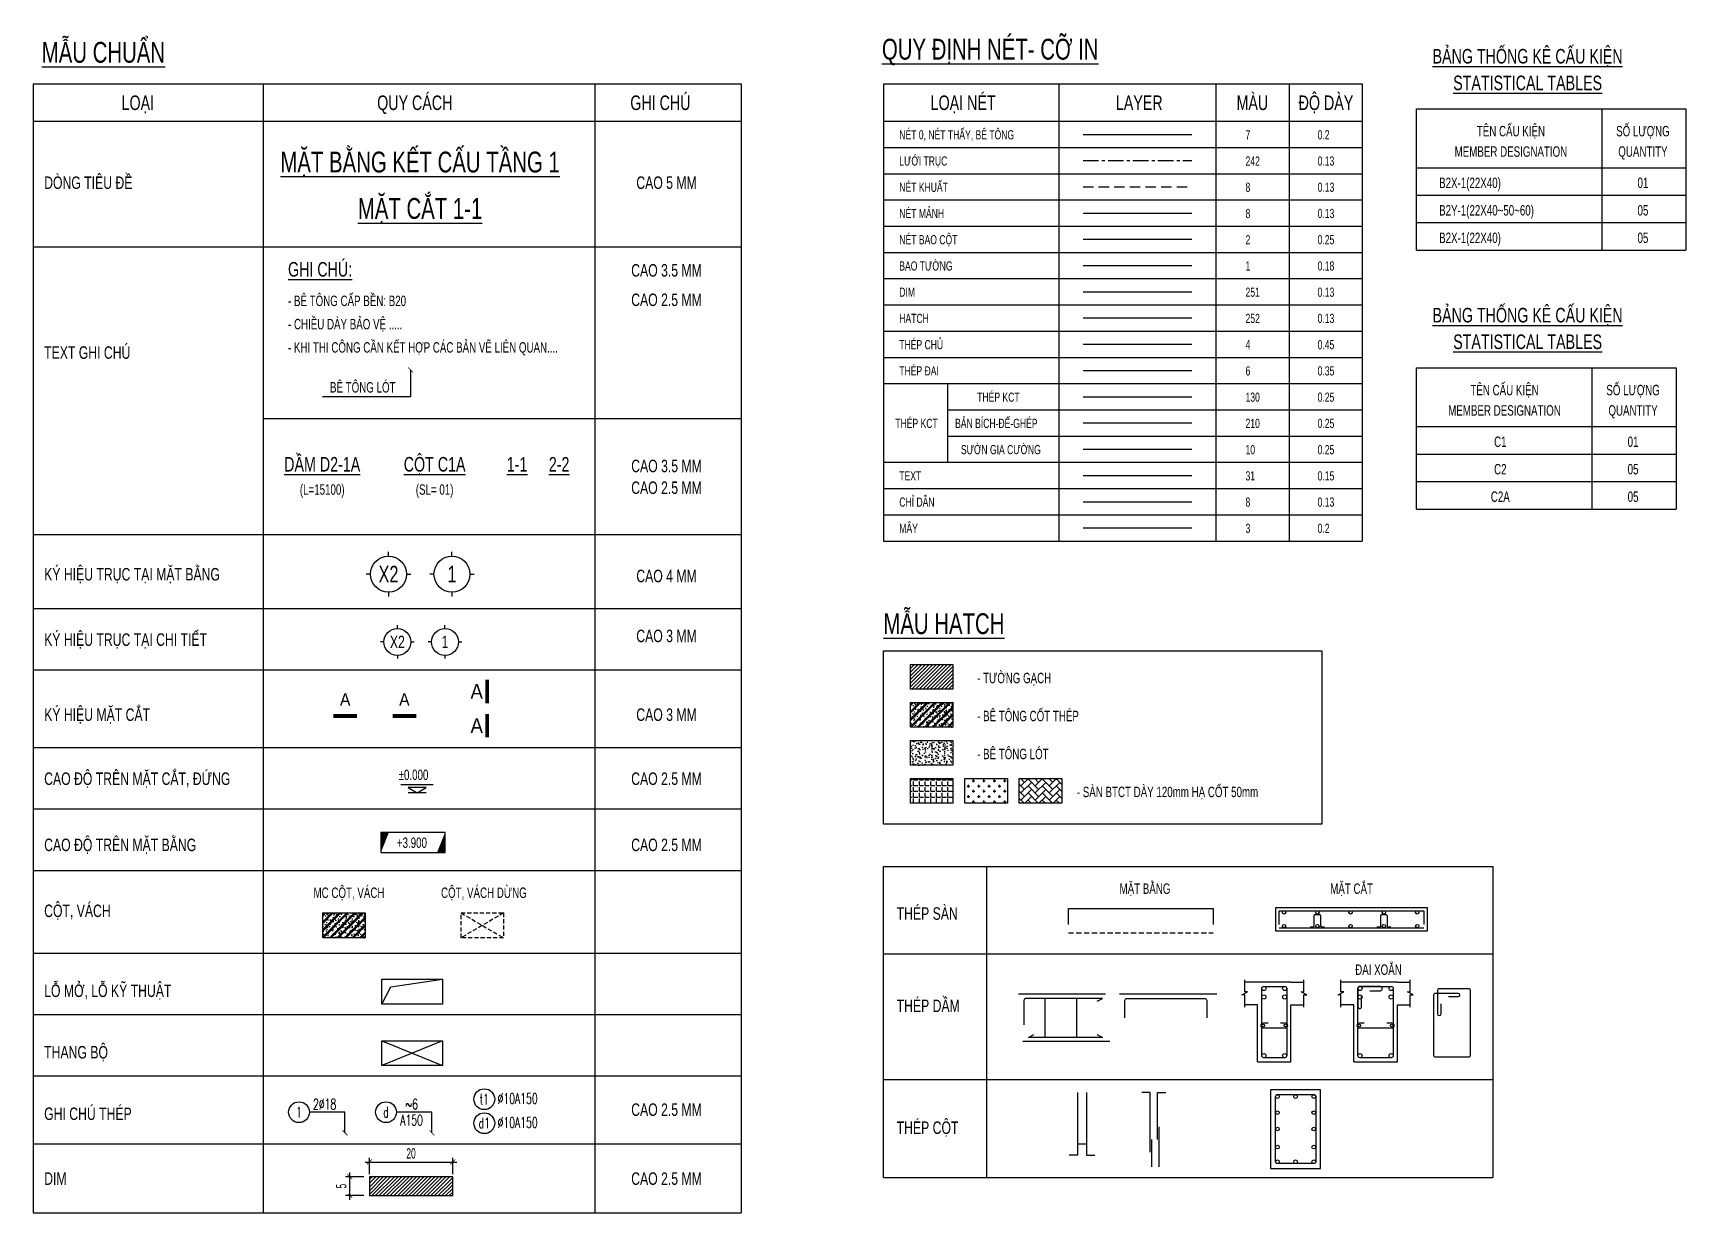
# Model space of a CAD drawing. Header units: millimetres. Extents: x -146681 to 1327256, y -72704 to 46237.
# Drawn here: x -145648.2 to -145251.2, y -43178.3 to -42894.9 of the extents above; entities that cross this region are included whole.
import ezdxf
from ezdxf.enums import TextEntityAlignment as Align

# ---------------------------------------------------------------- set-up
doc = ezdxf.new("R2010")
doc.units = ezdxf.units.MM
doc.header["$MEASUREMENT"] = 0
doc.linetypes.add('CENTER', pattern=[2, 1.25, -0.25, 0.25, -0.25])
doc.linetypes.add('HIDDEN', pattern=[0.375, 0.25, -0.125])
for name, color, linetype in [('KC2- INSTRUCTION', 8, 'Continuous'), ('KC2-CENTER', 242, 'CENTER'), ('KC2-CLOUD', 3, 'Continuous'), ('KC2-COLUMN', 2, 'Continuous'), ('KC2-CONCRETE', 7, 'Continuous'), ('KC2-DIM', 251, 'Continuous'), ('KC2-HATCH', 252, 'Continuous'), ('KC2-HIDDEN', 8, 'HIDDEN'), ('KC2-HOOPS', 6, 'Continuous'), ('KC2-REINFORCEMENT', 4, 'Continuous'), ('KC2-STEEL', 130, 'Continuous'), ('KC2-TEXT', 31, 'Continuous'), ('KC2-THIN', 8, 'Continuous'), ('KC2-WALL', 1, 'Continuous')]:
    doc.layers.add(name, color=color, linetype=linetype)
doc.styles.add('KC2 - Dim', font='unicode.shx', dxfattribs={"width": 0.6})
doc.styles.add('KC2 - Ghi chu', font='unicode.shx', dxfattribs={"width": 0.7})
doc.styles.add('KC2 - Tieu de', font='arial.ttf', dxfattribs={"width": 0.7})
doc.styles.add('KC2- KH Thep', font='vnsimli.shx', dxfattribs={"width": 0.7})
doc.dimstyles.new('KC2_A2_1-1', dxfattribs={"dimtxt": 2.5, "dimasz": 1.2, "dimexe": 1, "dimexo": 0, "dimgap": 0.8, "dimtad": 1, "dimdec": 0, "dimzin": 0, "dimdsep": 46, "dimtxsty": 'KC2 - Dim', "dimblk": 'ARCHTICK', "dimcen": 0.09, "dimdle": 1, "dimclrd": 8, "dimclre": 8, "dimclrt": 31, "dimadec": 0, "dimazin": 0, "dimtfac": 1, "dimtdec": 0, "dimtofl": 0, "dimtmove": 0, "dimatfit": 3, "dimldrblk": 'ARCHTICK', "dimfxl": 1, "dimtfill": 1, "dimtolj": 1, "dimtzin": 0, "dimarcsym": 0})

msp = doc.modelspace()

# ---------------------------------------------------------------- texts
at = {"style": 'KC2 - Tieu de', "width": 0.7}
for s, p in [('%%UMẪU CHUẨN', (-145646.06, -42902.05)), ('%%UQUY ĐỊNH NÉT- CỠ IN', (-145444.3, -42901.3)), ('%%UMẪU HATCH', (-145443.95, -43039.26))]:
    msp.add_text(s, height=5, dxfattribs=at).set_placement(p)
for s, height, p in [('LOẠI', 3.5, (-145622.99, -42911.66)), ('QUY CÁCH', 3.5, (-145556.48, -42911.66)), ('GHI CHÚ', 3.5, (-145497.5, -42911.66)), ('LOẠI NÉT', 3.5, (-145424.8, -42911.66)), ('LAYER', 3.5, (-145382.5, -42911.66)), ('MÀU', 3.5, (-145355.34, -42911.66)), ('ĐỘ DÀY', 3.5, (-145337.67, -42911.66)), ('CAO 5 MM', 3, (-145496.03, -42930.86)), ('CAO 3.5 MM', 3, (-145496.03, -42951.91)), ('CAO 2.5 MM', 3, (-145496.03, -42958.98)), ('CAO 3.5 MM', 3, (-145496.03, -42998.88)), ('CAO 2.5 MM', 3, (-145496.03, -43004.11)), ('CAO 4 MM', 3, (-145496.03, -43025.3)), ('CAO 3 MM', 3, (-145496.03, -43039.7)), ('CAO 3 MM', 3, (-145496.03, -43058.61)), ('CAO 2.5 MM', 3, (-145496.03, -43073.99)), ('CAO 2.5 MM', 3, (-145496.03, -43089.88)), ('CAO 2.5 MM', 3, (-145496.03, -43153.46)), ('CAO 2.5 MM', 3, (-145496.03, -43170.03))]:
    msp.add_text(s, height=height, dxfattribs=at).set_placement(p, align=Align.MIDDLE_CENTER)
for s, p in [('DÒNG TIÊU ĐỀ', (-145645.48, -42930.86)), ('TEXT GHI CHÚ', (-145645.48, -42971.65)), ('KÝ HIỆU TRỤC TẠI MẶT BẰNG', (-145645.48, -43024.89)), ('KÝ HIỆU TRỤC TẠI CHI TIẾT', (-145645.48, -43040.59)), ('KÝ HIỆU MẶT CẮT', (-145645.48, -43058.61)), ('CAO ĐỘ TRÊN MẶT CẮT, ĐỨNG', (-145645.48, -43073.99)), ('CAO ĐỘ TRÊN MẶT BẰNG', (-145645.48, -43089.88)), ('CỘT, VÁCH', (-145645.48, -43105.72)), ('THÉP SÀN', (-145440.76, -43106.37)), ('LỖ MỞ, LỖ KỸ THUẬT', (-145645.48, -43124.92)), ('THÉP DẦM', (-145440.76, -43128.52)), ('THANG BỘ', (-145645.48, -43139.68)), ('GHI CHÚ THÉP', (-145645.48, -43154.45)), ('THÉP CỘT', (-145440.76, -43157.8)), ('DIM', (-145645.48, -43170.03))]:
    msp.add_text(s, height=3, dxfattribs=at).set_placement(p, align=Align.MIDDLE_LEFT)
at = {"layer": 'KC2-TEXT', "width": 0.7}
for s, height, style, p in [('%%UBẢNG THỐNG KÊ CẤU KIỆN', 3.5, 'KC2 - Tieu de', (-145289.24, -42900.49)), ('%%USTATISTICAL TABLES', 3.5, 'KC2 - Tieu de', (-145289.24, -42906.89)), ('TÊN CẤU KIỆN', 2.5, 'KC2 - Ghi chu', (-145293.25, -42918.48)), ('SỐ LƯỢNG', 2.5, 'KC2 - Ghi chu', (-145261.55, -42918.48)), ('%%UMẶT BẰNG KẾT CẤU TẦNG 1', 5, 'KC2 - Tieu de', (-145555.21, -42925.9)), ('MEMBER DESIGNATION', 2.5, 'KC2 - Ghi chu', (-145293.25, -42923.38)), ('QUANTITY', 2.5, 'KC2 - Ghi chu', (-145261.55, -42923.38)), ('01', 2.5, 'KC2 - Ghi chu', (-145261.55, -42930.89)), ('%%UMẶT CẮT 1-1', 5, 'KC2 - Tieu de', (-145555.21, -42937.04)), ('05', 2.5, 'KC2 - Ghi chu', (-145261.55, -42937.49)), ('05', 2.5, 'KC2 - Ghi chu', (-145261.55, -42944.09)), ('%%UBẢNG THỐNG KÊ CẤU KIỆN', 3.5, 'KC2 - Tieu de', (-145289.24, -42962.67)), ('%%USTATISTICAL TABLES', 3.5, 'KC2 - Tieu de', (-145289.24, -42969.06)), ('TÊN CẤU KIỆN', 2.5, 'KC2 - Ghi chu', (-145294.79, -42980.66)), ('SỐ LƯỢNG', 2.5, 'KC2 - Ghi chu', (-145263.92, -42980.66)), ('MEMBER DESIGNATION', 2.5, 'KC2 - Ghi chu', (-145294.79, -42985.55)), ('QUANTITY', 2.5, 'KC2 - Ghi chu', (-145263.92, -42985.55)), ('C1', 2.5, 'KC2 - Ghi chu', (-145295.8, -42993.07)), ('01', 2.5, 'KC2 - Ghi chu', (-145263.92, -42993.07)), ('%%UDẦM D2-1A', 3.5, 'KC2 - Tieu de', (-145578.71, -42998.48)), ('%%UCỘT C1A', 3.5, 'KC2 - Tieu de', (-145551.72, -42998.48)), ('%%U1-1', 3.5, 'KC2 - Tieu de', (-145531.92, -42998.48)), ('%%U2-2', 3.5, 'KC2 - Tieu de', (-145521.82, -42998.48)), ('C2', 2.5, 'KC2 - Ghi chu', (-145295.8, -42999.66)), ('05', 2.5, 'KC2 - Ghi chu', (-145263.92, -42999.66)), ('(L=15100)', 2.5, 'KC2 - Ghi chu', (-145578.71, -43004.54)), ('(SL= 01)', 2.5, 'KC2 - Ghi chu', (-145551.72, -43004.54)), ('C2A', 2.5, 'KC2 - Ghi chu', (-145295.8, -43006.26)), ('05', 2.5, 'KC2 - Ghi chu', (-145263.92, -43006.26))]:
    msp.add_text(s, height=height, dxfattribs=dict(at, style=style)).set_placement(p, align=Align.MIDDLE_CENTER)
at = {"layer": 'KC2-TEXT', "style": 'KC2 - Ghi chu', "width": 0.7}
for s, height, p in [('NÉT 0, NÉT THẤY, BÊ TÔNG', 2.2, (-145440.13, -42920.45)), ('7', 2.2, (-145356.98, -42920.45)), ('0.2', 2.2, (-145339.67, -42920.45)), ('LƯỚI TRỤC', 2.2, (-145440.13, -42926.75)), ('242', 2.2, (-145356.98, -42926.75)), ('0.13', 2.2, (-145339.67, -42926.75)), ('NÉT KHUẤT', 2.2, (-145440.13, -42933.05)), ('8', 2.2, (-145356.98, -42933.05)), ('0.13', 2.2, (-145339.67, -42933.05)), ('NÉT MẢNH', 2.2, (-145440.13, -42939.35)), ('8', 2.2, (-145356.98, -42939.35)), ('0.13', 2.2, (-145339.67, -42939.35)), ('NÉT BAO CỘT', 2.2, (-145440.13, -42945.65)), ('2', 2.2, (-145356.98, -42945.65)), ('0.25', 2.2, (-145339.67, -42945.65)), ('BAO TƯỜNG', 2.2, (-145440.13, -42951.95)), ('1', 2.2, (-145356.98, -42951.95)), ('0.18', 2.2, (-145339.67, -42951.95)), ('- BÊ TÔNG CẤP BỀN: B20', 2.5, (-145586.92, -42960.48)), ('DIM', 2.2, (-145440.13, -42958.25)), ('251', 2.2, (-145356.98, -42958.25)), ('0.13', 2.2, (-145339.67, -42958.25)), ('- CHIỀU DÀY BẢO VỆ .....', 2.5, (-145586.92, -42966.07)), ('HATCH', 2.2, (-145440.13, -42964.55)), ('252', 2.2, (-145356.98, -42964.55)), ('0.13', 2.2, (-145339.67, -42964.55)), ('- KHI THI CÔNG CẦN KẾT HỢP CÁC BẢN VẼ LIÊN QUAN....', 2.5, (-145586.92, -42971.66)), ('THÉP CHỦ', 2.2, (-145440.13, -42970.85)), ('4', 2.2, (-145356.98, -42970.85)), ('0.45', 2.2, (-145339.67, -42970.85)), ('THÉP ĐAI', 2.2, (-145440.13, -42977.15)), ('6', 2.2, (-145356.98, -42977.15)), ('0.35', 2.2, (-145339.67, -42977.15)), ('BÊ TÔNG LÓT', 2.5, (-145576.84, -42981.25)), ('THÉP KCT', 2.2, (-145421.42, -42983.46)), ('130', 2.2, (-145356.98, -42983.46)), ('0.25', 2.2, (-145339.67, -42983.46)), ('THÉP KCT', 2.2, (-145441.09, -42989.76)), ('BẢN BÍCH-ĐẾ-GHÉP', 2.2, (-145426.73, -42989.76)), ('210', 2.2, (-145356.98, -42989.76)), ('0.25', 2.2, (-145339.67, -42989.76)), ('SƯỜN GIA CƯỜNG', 2.2, (-145425.32, -42996.06)), ('10', 2.2, (-145356.98, -42996.06)), ('0.25', 2.2, (-145339.67, -42996.06)), ('TEXT', 2.2, (-145440.13, -43002.36)), ('31', 2.2, (-145356.98, -43002.36)), ('0.15', 2.2, (-145339.67, -43002.36)), ('CHỈ DẪN', 2.2, (-145440.13, -43008.66)), ('8', 2.2, (-145356.98, -43008.66)), ('0.13', 2.2, (-145339.67, -43008.66)), ('MÂY', 2.2, (-145440.13, -43014.96)), ('3', 2.2, (-145356.98, -43014.96)), ('0.2', 2.2, (-145339.67, -43014.96))]:
    msp.add_text(s, height=height, dxfattribs=at).set_placement(p)
at = {"layer": 'KC2-TEXT', "width": 0.7}
for s, height, style, p in [('B2X-1(22X40)', 2.5, 'KC2 - Ghi chu', (-145310.49, -42930.89)), ('B2Y-1(22X40~50~60)', 2.5, 'KC2 - Ghi chu', (-145310.49, -42937.49)), ('B2X-1(22X40)', 2.5, 'KC2 - Ghi chu', (-145310.49, -42944.09)), ('%%UGHI CHÚ:', 3.5, 'KC2 - Tieu de', (-145586.92, -42951.66)), ('- TƯỜNG GẠCH', 2.5, 'KC2 - Ghi chu', (-145421.44, -43049.81)), ('- BÊ TÔNG CỐT THÉP', 2.5, 'KC2 - Ghi chu', (-145421.44, -43058.93)), ('- BÊ TÔNG LÓT', 2.5, 'KC2 - Ghi chu', (-145421.44, -43068.05)), ('- SÀN BTCT DÀY 120mm HẠ CỐT 50mm', 2.5, 'KC2 - Ghi chu', (-145397.5, -43077.17)), ('MẶT BẰNG', 2.5, 'KC2 - Ghi chu', (-145387.24, -43100.39)), ('MẶT CẮT', 2.5, 'KC2 - Ghi chu', (-145336.65, -43100.39)), ('MC CỘT, VÁCH', 2.5, 'KC2 - Ghi chu', (-145580.8, -43101.37)), ('CỘT, VÁCH DỪNG', 2.5, 'KC2 - Ghi chu', (-145550.18, -43101.37)), ('ĐAI XOẮN', 2.5, 'KC2 - Ghi chu', (-145330.65, -43119.85))]:
    msp.add_text(s, height=height, dxfattribs=dict(at, style=style)).set_placement(p, align=Align.MIDDLE_LEFT)

# ---------------------------------------------------------------- blocks, each defined once
blk = doc.blocks.new('cotthep')
at = {"color": 9}
blk.add_circle((-250, 0), 250, dxfattribs=at)
at = {"layer": 'KC2-TEXT', "style": 'KC2- KH Thep', "width": 0.65}
for tag, p in [('10', (-302, -123)), ('24`25', (284, 69)), ('A200', (312, -316))]:
    blk.add_attdef(tag, text='', height=250, dxfattribs=at).set_placement(p, align=Align.CENTER)
blk = doc.blocks.new('_ArchTick')
at = {"color": 0, "const_width": 0.15}
blk.add_lwpolyline([(-0.5, -0.5), (0.5, 0.5)], dxfattribs=at)
blk = doc.blocks.new('*D36')
at = {"layer": 'Defpoints', "color": 0, "transparency": 16777216}
for p in [(-145547.38, -43166.04), (-145567.38, -43168.92), (-145547.38, -43168.92)]:
    blk.add_point(p, dxfattribs=at)
at = {"layer": 'KC2-DIM', "color": 8, "lineweight": -2, "transparency": 16777216}
for p, q in [((-145568.38, -43166.04), (-145546.38, -43166.04)), ((-145567.38, -43168.92), (-145567.38, -43165.04)), ((-145547.38, -43168.92), (-145547.38, -43165.04))]:
    blk.add_line(p, q, dxfattribs=at)
at = {"layer": 'KC2-DIM', "color": 8, "lineweight": -2, "transparency": 16777216, "xscale": 1.2, "yscale": 1.2, "zscale": 1.2, "rotation": 180}
blk.add_blockref('_ArchTick', (-145567.38, -43166.04), dxfattribs=at)
at = {"layer": 'KC2-DIM', "color": 8, "lineweight": -2, "transparency": 16777216, "xscale": 1.2, "yscale": 1.2, "zscale": 1.2}
blk.add_blockref('_ArchTick', (-145547.38, -43166.04), dxfattribs=at)
at = {"layer": 'KC2-DIM', "color": 31, "transparency": 16777216, "insert": (-145557.38, -43163.99), "char_height": 2.5, "attachment_point": 5, "style": 'KC2 - Dim', "bg_fill": 3, "box_fill_scale": 1.25, "bg_fill_color": 256, "bg_fill_true_color": 13158600, "bg_fill_transparency": 0}
blk.add_mtext('\\A1;20', dxfattribs=at)
blk = doc.blocks.new('*D37')
at = {"layer": 'Defpoints', "color": 0, "transparency": 16777216}
for p in [(-145568.7, -43169.59), (-145568.7, -43174.09)]:
    blk.add_point(p, dxfattribs=at)
at = {"layer": 'KC2-DIM', "color": 8, "lineweight": -2, "transparency": 16777216}
for p, q in [((-145568.7, -43169.59), (-145573.09, -43169.59)), ((-145572.09, -43175.09), (-145572.09, -43168.59)), ((-145568.7, -43174.09), (-145573.09, -43174.09))]:
    blk.add_line(p, q, dxfattribs=at)
at = {"layer": 'KC2-DIM', "color": 8, "lineweight": -2, "transparency": 16777216, "xscale": 1.2, "yscale": 1.2, "zscale": 1.2}
for p, rotation in [((-145572.09, -43169.59), 90), ((-145572.09, -43174.09), 270)]:
    blk.add_blockref('_ArchTick', p, dxfattribs=dict(at, rotation=rotation))
at = {"layer": 'KC2-DIM', "color": 31, "transparency": 16777216, "insert": (-145574.14, -43171.84), "char_height": 2.5, "attachment_point": 5, "rotation": 90, "style": 'KC2 - Dim', "bg_fill": 3, "box_fill_scale": 1.25, "bg_fill_color": 256, "bg_fill_true_color": 13158600, "bg_fill_transparency": 0}
blk.add_mtext('\\A1;5', dxfattribs=at)
at = {"layer": 'Defpoints', "color": 0, "transparency": 16777216}
blk.add_point((-145572.09, -43169.59), dxfattribs=at)
blk = doc.blocks.new('cmb')
at = {"color": 8}
blk.add_lwpolyline([(0, 0), (13.3, 0), (13.3, 4.19), (0, 4.19)], close=True, dxfattribs=at)
for points in [[(0, 0), (1.66, 4.19), (0, 4.19)], [(13.3, 4.19), (11.63, 0), (13.3, 0)]]:
    blk.add_solid(points, dxfattribs=at)
at = {"color": 31, "style": 'KC2 - Ghi chu', "width": 0.7}
blk.add_attdef('+100.00', text='', height=1.9, dxfattribs=at).set_placement((6.12, 2.06), align=Align.MIDDLE_CENTER)
blk = doc.blocks.new('nhieu cot')
at = {"color": 9, "linetype": 'Continuous'}
for p, q in [((605, 194), (-173, 194)), ((432, 130), (0, 130)), ((0, 130), (216, 0)), ((432, 0), (0, 0)), ((216, 0), (432, 130))]:
    blk.add_line(p, q, dxfattribs=at)
blk.add_solid([(216, 0), (216, 130), (0, 130), (216, 0)], dxfattribs=at)
at = {"color": 31, "linetype": 'Continuous', "style": 'KC2 - Ghi chu', "width": 0.7}
for tag, p in [('COT3', (-73, 1058)), ('COT2', (-73, 684)), ('COT1', (-73, 309))]:
    blk.add_attdef(tag, p, '', height=220, dxfattribs=at)
blk = doc.blocks.new('KC2- TEN TRUC')
at = {"color": 1}
for p, q in [((0, 4.32), (0, 5.35)), ((-4.32, 0), (-5.35, 0)), ((4.32, 0), (5.35, 0)), ((0, -4.32), (0, -5.35))]:
    blk.add_line(p, q, dxfattribs=at)
blk.add_circle((0, 0), 4.32, dxfattribs=at)
blk = doc.blocks.new('KC2-TRUC')
at = {"layer": 'KC2-THIN'}
blk.add_blockref('KC2- TEN TRUC', (0, 0), dxfattribs=at)
at = {"color": 31, "style": 'KC2 - Tieu de', "width": 0.7}
blk.add_attdef('X1', text='', height=4, dxfattribs=at).set_placement((0, 0), align=Align.MIDDLE_CENTER)
blk = doc.blocks.new('*U34')
at = {"color": 1, "const_width": 50}
for points in [[(0, 208), (0, -112)], [(0, -255), (0, -574)]]:
    blk.add_lwpolyline(points, dxfattribs=at)
at = {"color": 31, "style": 'KC2 - Tieu de', "width": 0.9}
for tag, p in [('MC1', (223, 48)), ('MC2', (223, -414))]:
    blk.add_attdef(tag, text='', height=200, dxfattribs=at).set_placement(p, align=Align.MIDDLE_LEFT)
blk = doc.blocks.new('*U35')
at = {"color": 1, "const_width": 50}
for points in [[(0, 313), (0, -7)], [(0, -486), (0, -806)]]:
    blk.add_lwpolyline(points, dxfattribs=at)
at = {"color": 31, "style": 'KC2 - Tieu de', "width": 0.9}
for tag, p in [('MC1', (223, 153)), ('MC2', (223, -645))]:
    blk.add_attdef(tag, text='', height=200, dxfattribs=at).set_placement(p, align=Align.MIDDLE_LEFT)

# ---------------------------------------------------------------- hatches: boundary and pattern name
at = {"layer": 'KC2-HATCH'}
h = msp.add_hatch(dxfattribs=at)
h.set_pattern_fill('ANSI31', color=256, scale=5)
h.set_pattern_definition([(45, (-145472.4341, -43094.88385), (-0.441942, 0.441942), [])])
h.paths.add_polyline_path([(-145437.47, -43046.57), (-145427.26, -43046.57), (-145427.26, -43052.52), (-145437.47, -43052.52)])
h = msp.add_hatch(dxfattribs=at)
h.set_pattern_fill('BT-01', color=256, scale=0.3, pattern_type=2)
h.set_pattern_definition([(50, (-145466.935, -43094.8839), (2.15178, -0.188256), [0.225, -2.475]), (355, (-145466.935, -43094.8839), (-0.41625, 2.25658), [0.18, -1.98]), (100.4514, (-145466.7557, -43094.8995), (1.73553, 2.06832), [0.19122, -2.10343]), (46.184, (-145466.935, -43094.2839), (3.20172, -0.49656), [0.3375, -3.7125]), (96.6356, (-145466.6682, -43094.3252), (2.80399, 2.92235), [0.28683, -3.15514]), (351.184, (-145466.935, -43094.284), (2.80399, 2.92236), [0.27, -2.97]), (21, (-145466.635, -43094.4339), (1.79072, -1.207857), [0.225, -2.475]), (326, (-145466.635, -43094.4339), (0.72995, 2.17545), [0.18, -1.98]), (71.4514, (-145466.4858, -43094.5345), (2.52067, 0.96759), [0.19122, -2.10343]), (37.5, (-145466.935, -43094.88385), (0.03648, 0.998682), [0, -1.956, 0, -2.01, 0, -1.9875]), (7.5, (-145466.935, -43094.8839), (0.789209, 1.183235), [0, -1.146, 0, -1.911, 0, -0.7575]), (327.5, (-145467.604, -43094.88385), (1.601467, -0.067665), [0, -0.75, 0, -2.34, 0, -3.105]), (317.5, (-145467.904, -43094.8839), (1.74956, 0.300315), [0, -0.975, 0, -1.554, 0, -2.205]), (45, (-145466.935, -43094.8839), (-0.90156, 0.90156), []), (45, (-145466.935, -43094.5164), (-0.90156, 0.90156), [])])
h.paths.add_polyline_path([(-145437.47, -43055.69), (-145427.26, -43055.69), (-145427.26, -43061.65), (-145437.47, -43061.65)])
h = msp.add_hatch(dxfattribs=at)
h.set_pattern_fill('AR-CONC', color=256, scale=0.3)
h.set_pattern_definition([(50, (-145466.935, -43094.8839), (2.15178, -0.188256), [0.225, -2.475]), (355, (-145466.935, -43094.8839), (-0.41625, 2.25658), [0.18, -1.98]), (100.4514, (-145466.7557, -43094.8995), (1.73553, 2.06832), [0.19122, -2.10343]), (46.184, (-145466.935, -43094.2839), (3.20172, -0.49656), [0.3375, -3.7125]), (96.6356, (-145466.6682, -43094.3252), (2.80399, 2.92236), [0.28683, -3.15514]), (351.184, (-145466.935, -43094.284), (2.80399, 2.92236), [0.27, -2.97]), (21, (-145466.635, -43094.4339), (1.79072, -1.207857), [0.225, -2.475]), (326, (-145466.635, -43094.4339), (0.72995, 2.17545), [0.18, -1.98]), (71.4514, (-145466.4858, -43094.5345), (2.52067, 0.96759), [0.19122, -2.10343]), (37.5, (-145466.935, -43094.88385), (0.03648, 0.998682), [0, -1.956, 0, -2.01, 0, -1.9875]), (7.5, (-145466.935, -43094.8839), (0.789209, 1.183235), [0, -1.146, 0, -1.911, 0, -0.7575]), (327.5, (-145467.604, -43094.88385), (1.601467, -0.067665), [0, -0.75, 0, -2.34, 0, -3.105]), (317.5, (-145467.904, -43094.8839), (1.74956, 0.300315), [0, -0.975, 0, -1.554, 0, -2.205])])
h.paths.add_polyline_path([(-145437.47, -43064.81), (-145427.26, -43064.81), (-145427.26, -43070.77), (-145437.47, -43070.77)])
h = msp.add_hatch(dxfattribs=at)
h.set_pattern_fill('ANGLE', color=256, scale=5)
h.set_pattern_definition([(0, (-145466.935, -43094.8839), (0, 1.375), [1, -0.375]), (90, (-145466.935, -43094.8839), (-1.375, 8e-17), [1, -0.375])])
h.paths.add_polyline_path([(-145437.47, -43073.93), (-145427.26, -43073.93), (-145427.26, -43079.89), (-145437.47, -43079.89)])
h = msp.add_hatch(dxfattribs=at)
h.set_pattern_fill('CROSS', color=256, scale=5)
h.set_pattern_definition([(0, (-145453.8524, -43085.7622), (1.25, 1.25), [0.625, -1.875]), (90, (-145453.5399, -43086.0747), (-1.25, 1.25), [0.625, -1.875])])
h.paths.add_polyline_path([(-145424.39, -43073.93), (-145414.18, -43073.93), (-145414.18, -43079.89), (-145424.39, -43079.89)])
h = msp.add_hatch(dxfattribs=at)
h.set_pattern_fill('AR-HBONE', color=256, scale=0.3)
h.set_pattern_definition([(45, (-145434.679, -43087.5929), (0, 1.697056), [3.6, -1.2]), (135, (-145433.8305, -43086.7444), (1e-16, 1.697056), [3.6, -1.2])])
h.paths.add_polyline_path([(-145411.31, -43073.93), (-145401.1, -43073.93), (-145401.1, -43079.89), (-145411.31, -43079.89)])
h = msp.add_hatch(dxfattribs=at)
h.set_pattern_fill('BT-01', color=256, scale=0.3, pattern_type=2)
h.set_pattern_definition([(50, (-145608.0333, -43145.4386), (2.15178, -0.188256), [0.225, -2.475]), (355, (-145608.0333, -43145.4386), (-0.41625, 2.25658), [0.18, -1.98]), (100.4514, (-145607.854, -43145.4543), (1.73553, 2.06832), [0.19122, -2.10343]), (46.184, (-145608.0333, -43144.8386), (3.20172, -0.49656), [0.3375, -3.7125]), (96.6356, (-145607.7665, -43144.88), (2.80399, 2.92235), [0.28683, -3.15514]), (351.184, (-145608.0333, -43144.8386), (2.80399, 2.92236), [0.27, -2.97]), (21, (-145607.7333, -43144.9886), (1.79072, -1.207857), [0.225, -2.475]), (326, (-145607.7333, -43144.9886), (0.72995, 2.17545), [0.18, -1.98]), (71.4514, (-145607.584, -43145.0893), (2.52067, 0.96759), [0.19122, -2.10343]), (37.5, (-145608.0333, -43145.4386), (0.03648, 0.998682), [0, -1.956, 0, -2.01, 0, -1.9875]), (7.5, (-145608.0333, -43145.4386), (0.789209, 1.183235), [0, -1.146, 0, -1.911, 0, -0.7575]), (327.5, (-145608.7023, -43145.4386), (1.601467, -0.067665), [0, -0.75, 0, -2.34, 0, -3.105]), (317.5, (-145609.0023, -43145.4386), (1.74956, 0.300315), [0, -0.975, 0, -1.554, 0, -2.205]), (45, (-145608.0333, -43145.4386), (-0.90156, 0.90156), []), (45, (-145608.0333, -43145.0711), (-0.90156, 0.90156), [])])
h.paths.add_polyline_path([(-145578.57, -43106.24), (-145568.36, -43106.24), (-145568.36, -43112.2), (-145578.57, -43112.2)])
h = msp.add_hatch(dxfattribs=at)
h.set_pattern_fill('ANSI31', color=256, scale=5)
h.set_pattern_definition([(45, (-145660.62517, -43264.404), (-0.4419417, 0.4419417), [])])
h.paths.add_polyline_path([(-145567.38, -43174.09), (-145547.38, -43174.09), (-145547.38, -43169.59), (-145567.38, -43169.59)])

# ---------------------------------------------------------------- linework, layer by layer
for p, q in [((-145390.63, -43125.77), (-145411.48, -43125.77)), ((-145363.91, -43125.77), (-145387.28, -43125.77)), ((-145354.08, -43122.86), (-145357.19, -43122.86)), ((-145346.08, -43122.86), (-145354.08, -43122.86)), ((-145346.08, -43122.86), (-145342.98, -43122.86)), ((-145330.99, -43122.86), (-145334.09, -43122.86)), ((-145320.52, -43122.86), (-145330.99, -43122.86)), ((-145320.52, -43122.86), (-145317.42, -43122.86)), ((-145354.08, -43128.29), (-145357.19, -43128.29)), ((-145354.08, -43142), (-145354.08, -43128.29)), ((-145346.08, -43142), (-145346.08, -43128.29)), ((-145346.08, -43128.29), (-145342.98, -43128.29)), ((-145330.99, -43128.29), (-145334.09, -43128.29)), ((-145330.99, -43142), (-145330.99, -43128.29)), ((-145320.52, -43142), (-145320.52, -43128.29)), ((-145320.52, -43128.29), (-145317.42, -43128.29)), ((-145389.61, -43137.11), (-145410.46, -43137.11)), ((-145354.08, -43142), (-145346.08, -43142)), ((-145330.99, -43142), (-145320.52, -43142))]:
    msp.add_line(p, q)
for points in [[(-145437.47, -43055.69), (-145427.26, -43055.69), (-145427.26, -43061.65), (-145437.47, -43061.65)], [(-145437.47, -43064.81), (-145427.26, -43064.81), (-145427.26, -43070.77), (-145437.47, -43070.77)], [(-145437.47, -43073.93), (-145427.26, -43073.93), (-145427.26, -43079.89), (-145437.47, -43079.89)], [(-145424.39, -43073.93), (-145414.18, -43073.93), (-145414.18, -43079.89), (-145424.39, -43079.89)], [(-145411.31, -43073.93), (-145401.1, -43073.93), (-145401.1, -43079.89), (-145411.31, -43079.89)], [(-145313.4, -43110.57), (-145349.74, -43110.57), (-145349.74, -43104.91), (-145313.4, -43104.91)], [(-145564.37, -43122.14), (-145549.83, -43122.14), (-145549.83, -43128.1), (-145564.37, -43128.1)], [(-145564.37, -43136.91), (-145549.83, -43136.91), (-145549.83, -43142.87), (-145564.37, -43142.87)], [(-145350.96, -43148.67), (-145350.96, -43167.62), (-145338.96, -43167.62), (-145338.96, -43148.67)], [(-145567.38, -43174.09), (-145547.38, -43174.09), (-145547.38, -43169.59), (-145567.38, -43169.59)]]:
    msp.add_lwpolyline(points, close=True)
at = {"layer": 'KC2- INSTRUCTION'}
msp.add_line((-145396.01, -43007.46), (-145369.86, -43007.46), dxfattribs=at)
at = {"layer": 'KC2-CENTER', "ltscale": 3}
msp.add_line((-145396.01, -42925.55), (-145369.86, -42925.55), dxfattribs=at)
at = {"layer": 'KC2-CLOUD'}
msp.add_line((-145396.01, -43013.76), (-145369.86, -43013.76), dxfattribs=at)
at = {"layer": 'KC2-COLUMN'}
msp.add_line((-145396.01, -42944.45), (-145369.86, -42944.45), dxfattribs=at)
msp.add_lwpolyline([(-145578.57, -43106.24), (-145568.36, -43106.24), (-145568.36, -43112.2), (-145578.57, -43112.2)], close=True, dxfattribs=at)
at = {"layer": 'KC2-COLUMN', "linetype": 'HIDDEN', "ltscale": 4}
msp.add_lwpolyline([(-145545.38, -43106.24), (-145535.17, -43106.24), (-145535.17, -43112.2), (-145545.38, -43112.2)], close=True, dxfattribs=at)
at = {"layer": 'KC2-CONCRETE'}
msp.add_line((-145396.01, -42919.25), (-145369.86, -42919.25), dxfattribs=at)
at = {"layer": 'KC2-DIM'}
msp.add_line((-145396.01, -42957.05), (-145369.86, -42957.05), dxfattribs=at)
at = {"layer": 'KC2-HATCH'}
msp.add_line((-145396.01, -42963.35), (-145369.86, -42963.35), dxfattribs=at)
at = {"layer": 'KC2-HIDDEN', "ltscale": 10}
msp.add_line((-145396.01, -42931.85), (-145369.86, -42931.85), dxfattribs=at)
at = {"layer": 'KC2-HOOPS'}
for p, q in [((-145396.01, -42975.95), (-145369.86, -42975.95)), ((-145405.21, -43126.77), (-145405.21, -43136.11)), ((-145397.54, -43126.77), (-145397.54, -43136.11)), ((-145397.33, -43161.67), (-145395.15, -43161.67))]:
    msp.add_line(p, q, dxfattribs=at)
for points in [[(-145341.43, -43109.53), (-145340.74, -43109.53, 0.414214), (-145340.47, -43109.26), (-145340.47, -43106.87, -0.414214), (-145340.21, -43106.61), (-145339.28, -43106.61, -0.414214), (-145339.01, -43106.87), (-145339.01, -43109.26, 0.414214), (-145338.75, -43109.53), (-145338.05, -43109.53)], [(-145325.43, -43109.53), (-145324.74, -43109.53, 0.414214), (-145324.47, -43109.26), (-145324.47, -43106.87, -0.414214), (-145324.21, -43106.61), (-145323.28, -43106.61, -0.414214), (-145323.01, -43106.87), (-145323.01, -43109.26, 0.414214), (-145322.75, -43109.53), (-145322.05, -43109.53)], [(-145327.14, -43124.94), (-145324.54, -43124.94, 0.693603), (-145324.54, -43123.86), (-145329.49, -43123.86, 0.414214), (-145329.99, -43124.36), (-145329.99, -43128.73, 1), (-145329.1, -43128.73), (-145329.1, -43126.33)], [(-145308.28, -43126.31), (-145305.88, -43126.31, 1), (-145305.88, -43125.56), (-145311.38, -43125.56, 0.414214), (-145311.88, -43126.06), (-145311.88, -43140.3, 0.414214), (-145311.38, -43140.8), (-145303.43, -43140.8, 0.414214), (-145302.93, -43140.3), (-145302.93, -43124.93, 0.414214), (-145303.43, -43124.43), (-145310.41, -43124.43, 0.414214), (-145310.91, -43124.93), (-145310.91, -43130.43, 1), (-145310.03, -43130.43), (-145310.03, -43128.03)], [(-145351.56, -43132.72), (-145352.76, -43132.72, 0.414214), (-145353.32, -43133.28), (-145353.32, -43133.28, 0.414214), (-145352.76, -43133.83), (-145347.4, -43133.83, 0.414214), (-145346.85, -43133.28), (-145346.85, -43133.28, 0.414214), (-145347.4, -43132.72), (-145348.6, -43132.72)], [(-145328.47, -43132.72), (-145329.67, -43132.72, 0.414214), (-145330.22, -43133.28), (-145330.22, -43133.28, 0.414214), (-145329.67, -43133.83), (-145321.84, -43133.83, 0.414214), (-145321.28, -43133.28), (-145321.28, -43133.28, 0.414214), (-145321.84, -43132.72), (-145323.04, -43132.72)]]:
    msp.add_lwpolyline(points, format="xyb", dxfattribs=at)
for points in [[(-145352.58, -43123.86), (-145347.58, -43123.86, -0.414214), (-145347.08, -43124.36), (-145347.08, -43140.5, -0.414214), (-145347.58, -43141), (-145352.58, -43141, -0.414214), (-145353.08, -43140.5), (-145353.08, -43124.36, -0.414214)], [(-145329.49, -43123.86), (-145322.02, -43123.86, -0.414214), (-145321.52, -43124.36), (-145321.52, -43140.5, -0.414214), (-145322.02, -43141), (-145329.49, -43141, -0.414214), (-145329.99, -43140.5), (-145329.99, -43124.36, -0.414214)], [(-145349.26, -43149.81), (-145340.6, -43149.81, -0.414214), (-145340.1, -43150.31), (-145340.1, -43165.92, -0.414214), (-145340.6, -43166.42), (-145349.26, -43166.42, -0.414214), (-145349.76, -43165.92), (-145349.76, -43150.31, -0.414214)]]:
    msp.add_lwpolyline(points, format="xyb", close=True, dxfattribs=at)
at = {"layer": 'KC2-REINFORCEMENT'}
for p, q in [((-145396.01, -42969.65), (-145369.86, -42969.65)), ((-145348.94, -43109.77), (-145314.2, -43109.77)), ((-145377.8, -43157.58), (-145377.8, -43167.19)), ((-145379.54, -43160.62), (-145379.54, -43167.19))]:
    msp.add_line(p, q, dxfattribs=at)
at = {"layer": 'KC2-REINFORCEMENT', "linetype": 'HIDDEN', "ltscale": 5}
msp.add_line((-145399.51, -43110.99), (-145364.78, -43110.99), dxfattribs=at)
at = {"layer": 'KC2-REINFORCEMENT'}
for points in [[(-145399.51, -43109.01), (-145399.51, -43105.15), (-145364.78, -43105.15), (-145364.78, -43109.01)], [(-145348.94, -43109.01), (-145348.94, -43105.71), (-145314.2, -43105.71), (-145314.2, -43109.01)], [(-145392.64, -43135.44), (-145391.35, -43136.11), (-145409.14, -43136.11), (-145407.85, -43135.44)], [(-145397.33, -43149.37), (-145397.33, -43164.37), (-145399.33, -43164.37)], [(-145395.15, -43149.37), (-145395.15, -43164.37), (-145393.15, -43164.37)], [(-145379.89, -43163.67), (-145379.89, -43149.37), (-145381.89, -43149.37)], [(-145378.14, -43160.62), (-145378.14, -43149.37), (-145376.14, -43149.37)]]:
    msp.add_lwpolyline(points, dxfattribs=at)
for points in [[(-145392.64, -43127.43), (-145391.35, -43126.77), (-145409.72, -43126.77, 0.414214), (-145410.22, -43127.27), (-145410.22, -43133.12)], [(-145385.93, -43131.43), (-145385.93, -43127.27, -0.414214), (-145385.43, -43126.77), (-145366.81, -43126.77, -0.414214), (-145366.31, -43127.27), (-145366.31, -43131.43)]]:
    msp.add_lwpolyline(points, format="xyb", dxfattribs=at)
for centre, radius in [((-145347.74, -43106.11), 0.4), ((-145339.74, -43106.11), 0.4), ((-145331.74, -43106.11), 0.4), ((-145323.74, -43106.11), 0.4), ((-145315.74, -43106.11), 0.4), ((-145347.74, -43109.37), 0.4), ((-145339.74, -43109.37), 0.4), ((-145331.74, -43109.37), 0.4), ((-145323.74, -43109.37), 0.4), ((-145315.74, -43109.37), 0.4), ((-145352.58, -43124.36), 0.5), ((-145352.58, -43126.41), 0.5), ((-145347.58, -43124.36), 0.5), ((-145347.58, -43126.41), 0.5), ((-145329.49, -43124.36), 0.5), ((-145329.49, -43126.41), 0.5), ((-145322.02, -43124.36), 0.5), ((-145322.02, -43126.41), 0.5), ((-145352.76, -43133.28), 0.32), ((-145347.4, -43133.28), 0.32), ((-145329.67, -43133.28), 0.32), ((-145321.84, -43133.28), 0.32), ((-145352.58, -43140.5), 0.5), ((-145347.58, -43140.5), 0.5), ((-145329.49, -43140.5), 0.5), ((-145322.02, -43140.5), 0.5), ((-145349.32, -43150.31), 0.44), ((-145344.96, -43150.31), 0.44), ((-145340.6, -43150.31), 0.44), ((-145349.32, -43154.19), 0.44), ((-145340.6, -43154.19), 0.44), ((-145349.32, -43158.12), 0.44), ((-145340.6, -43158.12), 0.44), ((-145349.32, -43162.46), 0.44), ((-145340.6, -43162.46), 0.44), ((-145349.32, -43165.98), 0.44), ((-145344.96, -43165.98), 0.44), ((-145340.6, -43165.98), 0.44)]:
    msp.add_circle(centre, radius, dxfattribs=at)
at = {"layer": 'KC2-STEEL'}
msp.add_line((-145396.01, -42982.26), (-145369.86, -42982.26), dxfattribs=at)
at = {"layer": 'KC2-STEEL', "color": 210}
msp.add_line((-145396.01, -42988.56), (-145369.86, -42988.56), dxfattribs=at)
at = {"layer": 'KC2-STEEL', "color": 10}
msp.add_line((-145396.01, -42994.86), (-145369.86, -42994.86), dxfattribs=at)
at = {"layer": 'KC2-TEXT'}
msp.add_line((-145396.01, -43001.16), (-145369.86, -43001.16), dxfattribs=at)
at = {"layer": 'KC2-THIN'}
for p, q in [((-145648.15, -42907.11), (-145648.15, -43178.27)), ((-145648.15, -42907.11), (-145478.07, -42907.11)), ((-145592.92, -42907.11), (-145592.92, -43178.27)), ((-145513.21, -42907.11), (-145513.21, -43178.27)), ((-145478.07, -42907.11), (-145478.07, -43178.27)), ((-145443.95, -42907.11), (-145443.95, -43016.91)), ((-145443.95, -42907.11), (-145328.95, -42907.11)), ((-145401.78, -42907.11), (-145401.78, -43016.91)), ((-145364.09, -42907.11), (-145364.09, -43016.91)), ((-145346.52, -42907.11), (-145346.52, -43016.91)), ((-145328.95, -42907.11), (-145328.95, -43016.91)), ((-145648.15, -42916.1), (-145478.07, -42916.1)), ((-145443.95, -42916.1), (-145328.95, -42916.1)), ((-145315.95, -42913.13), (-145251.22, -42913.13)), ((-145315.95, -42947.05), (-145315.95, -42913.13)), ((-145271.35, -42947.05), (-145271.35, -42913.13)), ((-145251.22, -42913.13), (-145251.22, -42947.05)), ((-145443.95, -42922.4), (-145328.95, -42922.4)), ((-145315.95, -42927.25), (-145251.22, -42927.25)), ((-145443.95, -42928.7), (-145328.95, -42928.7)), ((-145443.95, -42935), (-145328.95, -42935)), ((-145315.95, -42933.85), (-145251.22, -42933.85)), ((-145396.01, -42938.15), (-145369.86, -42938.15)), ((-145443.95, -42941.3), (-145328.95, -42941.3)), ((-145315.95, -42940.45), (-145251.22, -42940.45)), ((-145648.15, -42946.23), (-145478.07, -42946.23)), ((-145443.95, -42947.6), (-145328.95, -42947.6)), ((-145315.95, -42947.05), (-145251.22, -42947.05)), ((-145443.95, -42953.9), (-145328.95, -42953.9)), ((-145443.95, -42960.2), (-145328.95, -42960.2)), ((-145443.95, -42966.5), (-145328.95, -42966.5)), ((-145443.95, -42972.8), (-145328.95, -42972.8)), ((-145315.95, -42975.31), (-145253.59, -42975.31)), ((-145315.95, -43009.23), (-145315.95, -42975.31)), ((-145273.72, -43009.23), (-145273.72, -42975.31)), ((-145253.59, -42975.31), (-145253.59, -43009.23)), ((-145443.95, -42979.11), (-145328.95, -42979.11)), ((-145428.58, -42979.11), (-145428.58, -42998.01)), ((-145592.92, -42987.46), (-145478.07, -42987.46)), ((-145428.58, -42985.41), (-145328.95, -42985.41)), ((-145315.95, -42989.43), (-145253.59, -42989.43)), ((-145428.58, -42991.71), (-145328.95, -42991.71)), ((-145443.95, -42998.01), (-145328.95, -42998.01)), ((-145315.95, -42996.03), (-145253.59, -42996.03)), ((-145315.95, -43002.63), (-145253.59, -43002.63)), ((-145443.95, -43004.31), (-145328.95, -43004.31)), ((-145443.95, -43010.61), (-145328.95, -43010.61)), ((-145315.95, -43009.23), (-145253.59, -43009.23)), ((-145648.15, -43015.37), (-145478.07, -43015.37)), ((-145443.95, -43016.91), (-145328.95, -43016.91)), ((-145648.15, -43033.08), (-145478.07, -43033.08)), ((-145648.15, -43047.84), (-145478.07, -43047.84)), ((-145648.15, -43066.48), (-145478.07, -43066.48)), ((-145648.15, -43081.25), (-145478.07, -43081.25)), ((-145648.15, -43096.02), (-145478.07, -43096.02)), ((-145443.95, -43095.07), (-145297.62, -43095.07)), ((-145443.95, -43169.75), (-145443.95, -43095.07)), ((-145419.16, -43095.07), (-145419.16, -43169.75)), ((-145297.62, -43095.07), (-145297.62, -43169.75)), ((-145648.15, -43115.85), (-145478.07, -43115.85)), ((-145443.95, -43116.08), (-145297.62, -43116.08)), ((-145648.15, -43130.62), (-145478.07, -43130.62)), ((-145564.37, -43136.91), (-145549.83, -43142.87)), ((-145549.83, -43136.91), (-145564.37, -43142.87)), ((-145648.15, -43145.38), (-145478.07, -43145.38)), ((-145443.95, -43146.21), (-145297.62, -43146.21)), ((-145443.95, -43169.75), (-145297.62, -43169.75)), ((-145648.15, -43178.27), (-145478.07, -43178.27))]:
    msp.add_line(p, q, dxfattribs=at)
at = {"layer": 'KC2-THIN', "linetype": 'HIDDEN', "ltscale": 4}
for p, q in [((-145545.38, -43106.24), (-145535.17, -43112.2)), ((-145535.17, -43106.24), (-145545.38, -43112.2))]:
    msp.add_line(p, q, dxfattribs=at)
at = {"layer": 'KC2-THIN'}
msp.add_lwpolyline([(-145443.95, -43043.29), (-145338.66, -43043.29), (-145338.66, -43084.91), (-145443.95, -43084.91)], close=True, dxfattribs=at)
for points in [[(-145564.37, -43128.1), (-145562.24, -43123.97), (-145549.83, -43122.14)], [(-145357.19, -43128.83), (-145357.19, -43125.87), (-145357.86, -43125.87), (-145356.51, -43125.2), (-145357.19, -43125.2), (-145357.19, -43122.32)], [(-145342.98, -43128.83), (-145342.98, -43125.87), (-145342.3, -43125.87), (-145343.66, -43125.2), (-145342.98, -43125.2), (-145342.98, -43122.32)], [(-145334.09, -43128.83), (-145334.09, -43125.87), (-145334.77, -43125.87), (-145333.41, -43125.2), (-145334.09, -43125.2), (-145334.09, -43122.32)], [(-145317.42, -43128.83), (-145317.42, -43125.87), (-145316.74, -43125.87), (-145318.09, -43125.2), (-145317.42, -43125.2), (-145317.42, -43122.32)]]:
    msp.add_lwpolyline(points, dxfattribs=at)
at = {"layer": 'KC2-WALL'}
msp.add_line((-145396.01, -42950.75), (-145369.86, -42950.75), dxfattribs=at)
msp.add_lwpolyline([(-145437.47, -43046.57), (-145427.26, -43046.57), (-145427.26, -43052.52), (-145437.47, -43052.52)], close=True, dxfattribs=at)

# ---------------------------------------------------------------- block references
for p, values in [((-145562.8, -43024.86), {'X1': 'X2'}), ((-145547.55, -43024.86), {'X1': '1'})]:
    msp.add_blockref('KC2-TRUC', p).add_auto_attribs(values)
at = {"xscale": 0.75, "yscale": 0.75, "zscale": 0.75}
for p, values in [((-145560.67, -43041.14), {'X1': 'X2'}), ((-145549.23, -43041.14), {'X1': '1'})]:
    msp.add_blockref('KC2-TRUC', p, dxfattribs=at).add_auto_attribs(values)
ref = msp.add_blockref('*U34', (-145539.13, -43053.88), dxfattribs=dict(xscale=-0.01777777777777778, yscale=0.01777777777777778, zscale=0.01777777777777778))
ref.add_attrib('MC1', 'A', dxfattribs={"color": 31, "height": 3.56, "style": 'KC2 - Tieu de', "width": 0.9}).set_placement((-145543.1, -43053.02), align=Align.MIDDLE_LEFT)
ref.add_attrib('MC2', 'A', dxfattribs={"color": 31, "height": 3.56, "style": 'KC2 - Tieu de', "width": 0.9}).set_placement((-145543.1, -43061.24), align=Align.MIDDLE_LEFT)
ref = msp.add_blockref('*U35', (-145570.47, -43058.93), dxfattribs=dict(xscale=0.01777777777777778, yscale=0.01777777777777778, zscale=0.01777777777777778, rotation=90))
ref.add_attrib('MC1', 'A', dxfattribs={"color": 31, "height": 3, "style": 'KC2 - Tieu de', "width": 0.9}).set_placement((-145573.19, -43054.96), align=Align.MIDDLE_CENTER)
ref.add_attrib('MC2', 'A', dxfattribs={"color": 31, "height": 3, "style": 'KC2 - Tieu de', "width": 0.9}).set_placement((-145558.99, -43054.96), align=Align.MIDDLE_CENTER)
ref = msp.add_blockref('nhieu cot', (-145558.09, -43077.39), dxfattribs=dict(xscale=0.01, yscale=0.01, zscale=0.01))
ref.add_attrib('COT1', '%%P0.000', dxfattribs={"color": 31, "linetype": 'Continuous', "height": 2.5, "style": 'KC2 - Ghi chu', "width": 0.7}).set_placement((-145556.79, -43074.3), align=Align.CENTER)
ref = msp.add_blockref('cmb', (-145564.62, -43091.74), dxfattribs=dict(xscale=1.158119550558023, yscale=1.158119550558023, zscale=1.158119550558023))
ref.add_attrib('+100.00', '+3.900', dxfattribs={"layer": 'KC2-TEXT', "color": 31, "height": 2.5, "style": 'KC2 - Ghi chu', "width": 0.7}).set_placement((-145557.17, -43089.36), align=Align.MIDDLE_CENTER)
at = {"layer": 'KC2- INSTRUCTION'}
ref = msp.add_blockref('cotthep', (-145537.29, -43150.96), dxfattribs=dict(at, xscale=0.01, yscale=0.01, zscale=0.01))
ref.add_attrib('10', 't1', dxfattribs={"layer": 'KC2-TEXT', "height": 2.5, "style": 'KC2- KH Thep', "width": 0.65}).set_placement((-145539.79, -43152.19), align=Align.CENTER)
ref.add_attrib('24`25', '`10A150', dxfattribs={"layer": 'KC2-TEXT', "height": 2.5, "style": 'KC2- KH Thep', "width": 0.65}).set_placement((-145531.78, -43152.04), align=Align.CENTER)
ref = msp.add_blockref('cotthep', (-145581.78, -43154.08), dxfattribs=dict(at, xscale=0.01, yscale=0.01, zscale=0.01))
ref.add_attrib('10', '1', dxfattribs={"layer": 'KC2-TEXT', "height": 2.5, "style": 'KC2- KH Thep', "width": 0.65}).set_placement((-145584.28, -43155.32), align=Align.CENTER)
ref.add_attrib('24`25', '2`18', dxfattribs={"layer": 'KC2-TEXT', "height": 2.5, "style": 'KC2- KH Thep', "width": 0.65}).set_placement((-145578.13, -43153.39), align=Align.CENTER)
ref = msp.add_blockref('cotthep', (-145560.9, -43154.08), dxfattribs=dict(at, xscale=0.01, yscale=0.01, zscale=0.01))
ref.add_attrib('10', 'd', dxfattribs={"layer": 'KC2-TEXT', "height": 2.5, "style": 'KC2- KH Thep', "width": 0.65}).set_placement((-145563.4, -43155.32), align=Align.CENTER)
ref.add_attrib('24`25', '~6', dxfattribs={"layer": 'KC2-TEXT', "height": 2.5, "style": 'KC2- KH Thep', "width": 0.65}).set_placement((-145557.25, -43153.39), align=Align.CENTER)
ref.add_attrib('A200', 'A150', dxfattribs={"layer": 'KC2-TEXT', "height": 2.5, "style": 'KC2- KH Thep', "width": 0.65}).set_placement((-145557.25, -43157.24), align=Align.CENTER)
ref = msp.add_blockref('cotthep', (-145537.29, -43156.72), dxfattribs=dict(at, xscale=0.01, yscale=0.01, zscale=0.01))
ref.add_attrib('10', 'd1', dxfattribs={"layer": 'KC2-TEXT', "height": 2.5, "style": 'KC2- KH Thep', "width": 0.65}).set_placement((-145539.79, -43157.95), align=Align.CENTER)
ref.add_attrib('24`25', '`10A150', dxfattribs={"layer": 'KC2-TEXT', "height": 2.5, "style": 'KC2- KH Thep', "width": 0.65}).set_placement((-145531.78, -43157.8), align=Align.CENTER)

msp.set_redraw_order([(e.dxf.handle, doc.entitydb.next_handle()) for e in msp.query("TEXT MTEXT ATTDEF DIMENSION ARC_DIMENSION")])  # texts and dimensions are drawn at this point

# ---------------------------------------------------------------- leaders
at = {"layer": 'KC2- INSTRUCTION'}
for points in [[(-145557.49, -42975.85), (-145557.49, -42982.26), (-145578.65, -42982.26)], [(-145573.25, -43159.03), (-145573.25, -43154.08), (-145581.78, -43154.08)], [(-145552.37, -43159.03), (-145552.37, -43154.08), (-145560.9, -43154.08)]]:
    msp.add_leader(points, dimstyle='KC2_A2_1-1', dxfattribs=at)

# ---------------------------------------------------------------- next in the draw order: dimensions: what is measured, and where the dimension line sits
at = {"layer": 'KC2-DIM'}
dim = msp.add_linear_dim(base=(-145547.38, -43166.04), p1=(-145567.38, -43168.92), p2=(-145547.38, -43168.92), dimstyle='KC2_A2_1-1', dxfattribs=at)
dim.commit()
dim.dimension.update_dxf_attribs({"geometry": '*D36', "text_midpoint": (-145557.38, -43163.99)})

# ---------------------------------------------------------------- next in the draw order: linework, layer by layer
at = {"layer": 'KC2-THIN'}
msp.add_line((-145648.15, -43161.71), (-145478.07, -43161.71), dxfattribs=at)

# ---------------------------------------------------------------- next in the draw order: dimensions: what is measured, and where the dimension line sits
at = {"layer": 'KC2-DIM'}
dim = msp.add_linear_dim(base=(-145572.08999317, -43169.58537466), p1=(-145568.70164805, -43174.08537466), p2=(-145568.70164805, -43169.58537466), angle=90, dimstyle='KC2_A2_1-1', dxfattribs=at)
dim.commit()
dim.dimension.update_dxf_attribs({"geometry": '*D37', "text_midpoint": (-145574.13999317, -43171.83537466)})

doc.saveas('drawing.dxf')
